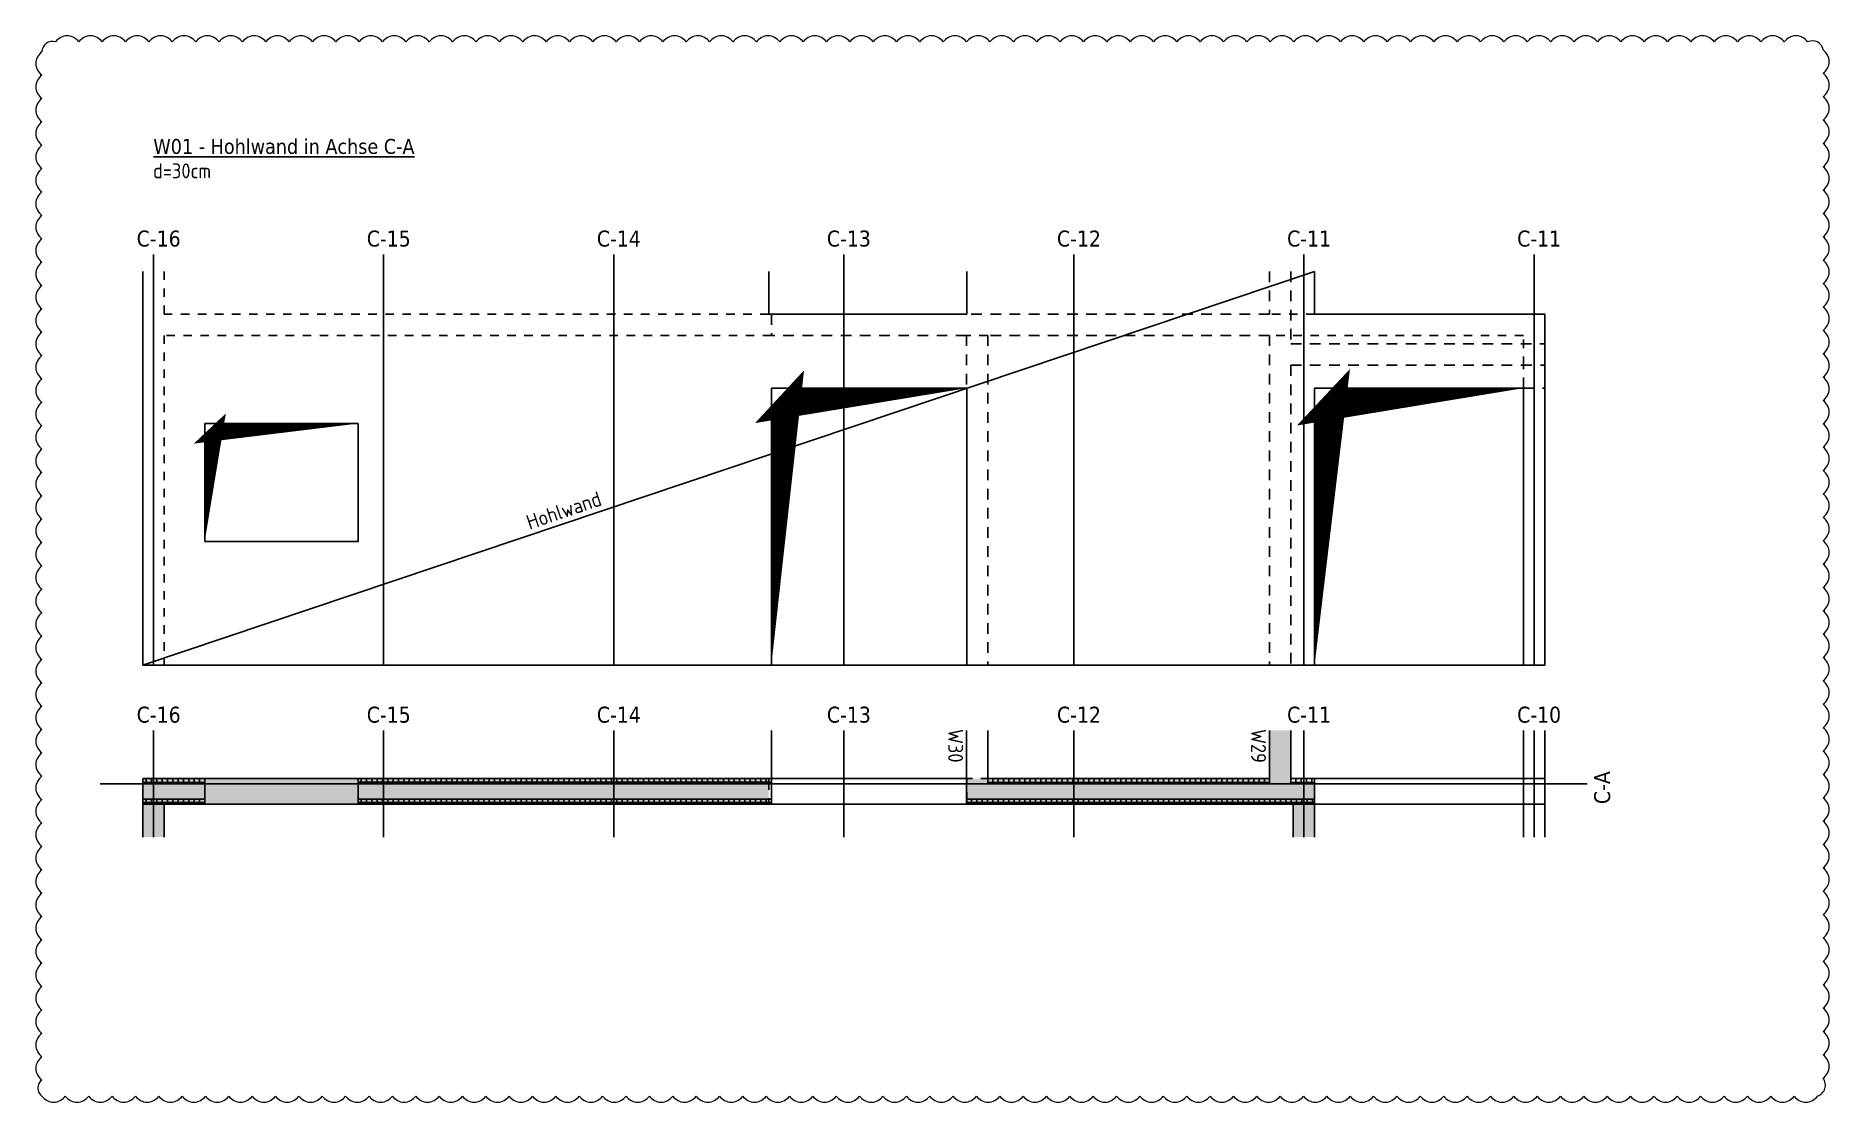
# Model space of a CAD drawing. Extents: x 399 to 532, y -4 to 185.
# Drawn here: x 463.97 to 485.02, y 2.27 to 14.77 of the extents above; entities that cross this region are included whole.
import ezdxf

# ---------------------------------------------------------------- set-up
doc = ezdxf.new("R2010")
doc.units = 0
doc.header["$LTSCALE"] = 0.5
doc.header["$MEASUREMENT"] = 0
for name, pattern in [('AUSGEZOGEN', [1000.01, 1000, 0.01]), ('DOT', [0.175, 0.05, -0.125]), ('HIDDEN', [0.375, 0.25, -0.125])]:
    doc.linetypes.add(name, pattern=pattern)
for name, color, linetype in [('0_H10', 13, 'CONTINUOUS'), ('ACHSEN', 7, 'CONTINUOUS'), ('BETON', 7, 'CONTINUOUS'), ('Decke', 7, 'CONTINUOUS'), ('DRUEBER', 7, 'CONTINUOUS'), ('Fertigteil', 7, 'CONTINUOUS'), ('SCHATTEN', 253, 'CONTINUOUS'), ('SCHRAFF', 7, 'CONTINUOUS'), ('Sturz', 7, 'CONTINUOUS'), ('TEXT', 7, 'CONTINUOUS'), ('UZ', 7, 'CONTINUOUS'), ('VERDECKT', 7, 'CONTINUOUS')]:
    doc.layers.add(name, color=color, linetype=linetype)
doc.layers.add('HINWEIS', color=10, linetype='CONTINUOUS', lineweight=18)
doc.styles.add('HELV', font='tahoma.ttf')
doc.styles.add('TXT', font='isocp.shx')
pattern_1 = [(360, (421.51686, 829.64099), (1e-17, 0.0625), []), (90, (421.51686, 829.64099), (-0.0625, 2e-17), [])]
pattern_2 = [(360, (421.51686, 829.59099), (1e-17, 0.0625), []), (90, (421.51686, 829.59099), (-0.0625, 2e-17), [])]

msp = doc.modelspace()

# ---------------------------------------------------------------- texts
at = {"layer": 'ACHSEN', "color": 6, "linetype": 'AUSGEZOGEN', "style": 'HELV'}
for s, p in [('C-16', (465.1558, 12.3019)), ('C-15', (467.8558, 12.3019)), ('C-14', (470.5558, 12.3019)), ('C-13', (473.2558, 12.3019)), ('C-12', (475.9558, 12.3019)), ('C-11', (478.6558, 12.3019)), ('C-11', (481.3558, 12.3019)), ('C-16', (465.1558, 6.7166)), ('C-15', (467.8558, 6.7166)), ('C-14', (470.5558, 6.7166)), ('C-13', (473.2558, 6.7166)), ('C-12', (475.9558, 6.7166)), ('C-11', (478.6558, 6.7166)), ('C-10', (481.3558, 6.7166))]:
    msp.add_text(s, height=0.1875, dxfattribs=at).set_placement(p)
msp.add_text('C-A', height=0.1875, rotation=90, dxfattribs=at).set_placement((482.447, 5.7613))
at = {"layer": 'TEXT', "color": 1, "linetype": 'AUSGEZOGEN'}
for s, style, p in [('%%UW01 - Hohlwand in Achse C-A', 'HELV', (465.3512, 13.3889)), ('d=30cm', 'TXT', (465.3467, 13.1024))]:
    msp.add_text(s, height=0.175, dxfattribs=dict(at, style=style)).set_placement(p)
at = {"layer": 'TEXT', "color": 1, "linetype": 'AUSGEZOGEN', "style": 'TXT'}
for s, rotation, p in [('Hohlwand', 18.85755, (469.7668, 8.9769)), ('W30', 270, (474.6787, 6.6424)), ('W29', 270, (478.2337, 6.6424))]:
    msp.add_text(s, height=0.175, rotation=rotation, dxfattribs=at).set_placement(p)

# ---------------------------------------------------------------- hatches: boundary and pattern name
at = {"layer": '0_H10', "linetype": 'AUSGEZOGEN'}
h = msp.add_hatch(color=256, dxfattribs=at)
h.paths.add_polyline_path([(478.7289, 5.375), (478.9789, 5.375), (478.9789, 6), (478.6989, 6), (478.6989, 6.625), (478.4489, 6.625), (478.4489, 6.06), (474.8977, 6.06), (474.8977, 5.76), (478.7289, 5.76)])
h.paths.add_polyline_path([(465.2289, 5.375), (465.4789, 5.375), (465.4789, 5.76), (472.5739, 5.76), (472.5739, 6.06), (465.2289, 6.06)])
at = {"layer": 'SCHRAFF', "linetype": 'AUSGEZOGEN'}
h = msp.add_hatch(dxfattribs=at)
h.set_pattern_fill('ANSI37', color=9, scale=0.5, angle=-45, style=0, double=1)
h.set_pattern_definition(pattern_1)
h.paths.add_polyline_path([(465.9539, 6), (465.9539, 6.06), (465.2289, 6.06), (465.2289, 6)])
h = msp.add_hatch(dxfattribs=at)
h.set_pattern_fill('ANSI37', color=9, scale=0.5, angle=-45, style=0, double=1)
h.set_pattern_definition([(360, (423.79186, 829.83099), (1e-17, 0.0625), []), (90, (423.79186, 829.83099), (-0.0625, 2e-17), [])])
h.paths.add_polyline_path([(472.6039, 6.06), (472.6039, 6), (467.7539, 6), (467.7539, 6.06)])
h = msp.add_hatch(dxfattribs=at)
h.set_pattern_fill('ANSI37', color=9, scale=0.5, angle=-45, style=0, double=1)
h.set_pattern_definition(pattern_1)
h.paths.add_polyline_path([(475.1439, 6), (475.1439, 6.06), (478.4489, 6.06), (478.4489, 6)])
h = msp.add_hatch(dxfattribs=at)
h.set_pattern_fill('ANSI37', color=9, scale=0.5, angle=-45, style=0, double=1)
h.set_pattern_definition([(360, (425.07186, 829.64099), (1e-17, 0.0625), []), (90, (425.07186, 829.64099), (-0.0625, 2e-17), [])])
h.paths.add_polyline_path([(478.6989, 6), (478.6989, 6.06), (478.9789, 6.06), (478.9789, 6)])
h = msp.add_hatch(dxfattribs=at)
h.set_pattern_fill('ANSI37', color=9, scale=0.5, angle=-45, style=0, double=1)
h.set_pattern_definition(pattern_2)
h.paths.add_polyline_path([(465.9539, 5.82), (465.9539, 5.76), (465.2289, 5.76), (465.2289, 5.82)])
h = msp.add_hatch(dxfattribs=at)
h.set_pattern_fill('ANSI37', color=9, scale=0.5, angle=-45, style=0, double=1)
h.set_pattern_definition([(360, (423.79186, 829.59099), (1e-17, 0.0625), []), (90, (423.79186, 829.59099), (-0.0625, 2e-17), [])])
h.paths.add_polyline_path([(472.6039, 5.82), (472.6039, 5.76), (467.7539, 5.76), (467.7539, 5.82)])
h = msp.add_hatch(dxfattribs=at)
h.set_pattern_fill('ANSI37', color=9, scale=0.5, angle=-45, style=0, double=1)
h.set_pattern_definition(pattern_2)
h.paths.add_polyline_path([(474.8939, 5.82), (474.8939, 5.76), (478.9789, 5.76), (478.9789, 5.82)])

# ---------------------------------------------------------------- linework, layer by layer
at = {"layer": 'ACHSEN', "color": 140, "linetype": 'AUSGEZOGEN'}
for p, q in [((465.3539, 12.2102), (465.3539, 7.3902)), ((468.0539, 12.2102), (468.0539, 7.3902)), ((470.7539, 12.2102), (470.7539, 7.3902)), ((473.4539, 12.2102), (473.4539, 7.3902)), ((476.1539, 12.2102), (476.1539, 7.3902)), ((478.8539, 12.2102), (478.8539, 7.3902)), ((481.5539, 12.2102), (481.5539, 7.3902)), ((465.3539, 6.625), (465.3539, 5.375)), ((468.0539, 6.625), (468.0539, 5.375)), ((470.7539, 6.625), (470.7539, 5.375)), ((473.4539, 6.625), (473.4539, 5.375)), ((476.1539, 6.625), (476.1539, 5.375)), ((478.8539, 6.625), (478.8539, 5.375)), ((481.5539, 6.625), (481.5539, 5.375)), ((482.1789, 6), (464.7289, 6))]:
    msp.add_line(p, q, dxfattribs=at)
at = {"layer": 'BETON', "color": 6, "linetype": 'AUSGEZOGEN'}
for p, q in [((465.2289, 12.0102), (465.2289, 7.3902)), ((472.5739, 12.0102), (472.5739, 11.5102)), ((474.8977, 12.0102), (474.8977, 11.5102)), ((478.9789, 12.0102), (478.9789, 11.5102)), ((474.8977, 11.5102), (472.5739, 11.5102)), ((481.6789, 11.5102), (478.9789, 11.5102)), ((481.6789, 11.5102), (481.6789, 7.3902)), ((472.6039, 10.6402), (472.6039, 7.3902)), ((474.8977, 10.6402), (472.6039, 10.6402)), ((474.8977, 10.6402), (474.8977, 7.3902)), ((478.9789, 10.6402), (478.9789, 7.3902)), ((481.4289, 10.6402), (478.9789, 10.6402)), ((481.4289, 10.6402), (481.4289, 7.3902)), ((465.9539, 10.2252), (465.9539, 8.8402)), ((467.7539, 10.2252), (465.9539, 10.2252)), ((467.7539, 10.2252), (467.7539, 8.8402)), ((467.7539, 8.8402), (465.9539, 8.8402))]:
    msp.add_line(p, q, dxfattribs=at)
at = {"layer": 'BETON', "color": 7, "linetype": 'AUSGEZOGEN'}
msp.add_line((481.4289, 6.06), (481.4289, 6.625), dxfattribs=at)
at = {"layer": 'BETON', "color": 6, "linetype": 'ByBlock', "flags": 128}
for points in [[(474.8939, 6.625), (474.8939, 5.76), (478.9789, 5.76), (478.9789, 6.06), (478.6989, 6.06), (478.6989, 6.625)], [(478.4489, 6.625), (478.4489, 6.06), (475.1439, 6.06), (475.1439, 6.625)]]:
    msp.add_lwpolyline(points, dxfattribs=at)
for points in [[(465.2289, 6.06), (465.2289, 5.76), (465.9539, 5.76), (465.9539, 6.06)], [(467.7539, 6.06), (467.7539, 5.76), (472.6039, 5.76), (472.6039, 6.06)], [(481.4289, 6.06), (481.4289, 5.76), (481.6789, 5.76), (481.6789, 6.06)]]:
    msp.add_lwpolyline(points, close=True, dxfattribs=at)
at = {"layer": 'Decke', "linetype": 'Continuous'}
msp.add_line((481.6789, 7.3902), (465.2289, 7.3902), dxfattribs=at)
for points in [[(472.6039, 6.625), (472.6039, 6.06), (465.9539, 6.06), (465.2289, 6.06), (465.2289, 5.375)], [(481.6789, 5.375), (481.6789, 6.06), (481.6789, 6.625)]]:
    msp.add_lwpolyline(points, dxfattribs=at)
at = {"layer": 'DRUEBER', "color": 7, "linetype": 'DOT'}
for p, q in [((465.4789, 12.0102), (465.4789, 11.5102)), ((472.5739, 11.5102), (465.4789, 11.5102)), ((478.9789, 11.5102), (478.4489, 11.5102)), ((465.4789, 11.2602), (465.4789, 7.3902)), ((472.6039, 11.2602), (465.4789, 11.2602)), ((475.1439, 11.2602), (474.8939, 11.2602)), ((481.4289, 11.2602), (478.4489, 11.2602)), ((481.4289, 10.9102), (481.4289, 11.2602)), ((481.4289, 10.9102), (481.6789, 10.9102))]:
    msp.add_line(p, q, dxfattribs=at)
at = {"layer": 'DRUEBER', "color": 7, "linetype": 'HIDDEN', "flags": 128}
for points in [[(478.4489, 6.625), (478.4489, 6.06), (474.8977, 6.06), (474.8977, 5.76), (478.7289, 5.76), (478.7289, 5.375)], [(478.9789, 5.375), (478.9789, 6), (478.6989, 6), (478.6989, 6.625)], [(465.4789, 5.375), (465.4789, 5.76), (472.5739, 5.76), (472.5739, 6.06), (465.2289, 6.06), (465.2289, 5.375)]]:
    msp.add_lwpolyline(points, dxfattribs=at)
at = {"layer": 'Fertigteil', "color": 7, "linetype": 'AUSGEZOGEN'}
for points in [[(465.9539, 6), (465.9539, 6.06), (465.2289, 6.06), (465.2289, 6)], [(472.6039, 6.06), (472.6039, 6), (467.7539, 6), (467.7539, 6.06)], [(475.1439, 6), (475.1439, 6.06), (478.4489, 6.06), (478.4489, 6)], [(478.6989, 6), (478.6989, 6.06), (478.9789, 6.06), (478.9789, 6)], [(465.9539, 5.82), (465.9539, 5.76), (465.2289, 5.76), (465.2289, 5.82)], [(472.6039, 5.82), (472.6039, 5.76), (467.7539, 5.76), (467.7539, 5.82)], [(474.8939, 5.82), (474.8939, 5.76), (478.9789, 5.76), (478.9789, 5.82)]]:
    msp.add_lwpolyline(points, close=True, dxfattribs=at)
at = {"layer": 'HINWEIS', "linetype": 'AUSGEZOGEN'}
msp.add_lwpolyline([(464.0439, 2.3365, 0.5205671), (464.3181, 2.3365, 0.5205671), (464.5922, 2.3365, 0.5205671), (464.8664, 2.3365, 0.5205671), (465.1406, 2.3365, 0.5205671), (465.4147, 2.3365, 0.5205671), (465.6889, 2.3365, 0.5205671), (465.963, 2.3365, 0.5205671), (466.2372, 2.3365, 0.5205671), (466.5114, 2.3365, 0.5205671), (466.7855, 2.3365, 0.5205671), (467.0597, 2.3365, 0.5205671), (467.3339, 2.3365, 0.5205671), (467.608, 2.3365, 0.5205671), (467.8822, 2.3365, 0.5205671), (468.1564, 2.3365, 0.5205671), (468.4305, 2.3365, 0.5205671), (468.7047, 2.3365, 0.5205671), (468.9788, 2.3365, 0.5205671), (469.253, 2.3365, 0.5205671), (469.5272, 2.3365, 0.5205671), (469.8013, 2.3365, 0.5205671), (470.0755, 2.3365, 0.5205671), (470.3497, 2.3365, 0.5205671), (470.6238, 2.3365, 0.5205671), (470.898, 2.3365, 0.5205671), (471.1721, 2.3365, 0.5205671), (471.4463, 2.3365, 0.5205671), (471.7205, 2.3365, 0.5205671), (471.9946, 2.3365, 0.5205671), (472.2688, 2.3365, 0.5205671), (472.543, 2.3365, 0.5205671), (472.8171, 2.3365, 0.5205671), (473.0913, 2.3365, 0.5205671), (473.3654, 2.3365, 0.5205671), (473.6396, 2.3365, 0.5205671), (473.9138, 2.3365, 0.5205671), (474.1879, 2.3365, 0.5205671), (474.4621, 2.3365, 0.5205671), (474.7363, 2.3365, 0.5205671), (475.0104, 2.3365, 0.5205671), (475.2846, 2.3365, 0.5205671), (475.5588, 2.3365, 0.5205671), (475.8329, 2.3365, 0.5205671), (476.1071, 2.3365, 0.5205671), (476.3812, 2.3365, 0.5205671), (476.6554, 2.3365, 0.5205671), (476.9296, 2.3365, 0.5205671), (477.2037, 2.3365, 0.5205671), (477.4779, 2.3365, 0.5205671), (477.7521, 2.3365, 0.5205671), (478.0262, 2.3365, 0.5205671), (478.3004, 2.3365, 0.5205671), (478.5745, 2.3365, 0.5205671), (478.8487, 2.3365, 0.5205671), (479.1229, 2.3365, 0.5205671), (479.397, 2.3365, 0.5205671), (479.6712, 2.3365, 0.5205671), (479.9454, 2.3365, 0.5205671), (480.2195, 2.3365, 0.5205671), (480.4937, 2.3365, 0.5205671), (480.7678, 2.3365, 0.5205671), (481.042, 2.3365, 0.5205671), (481.3162, 2.3365, 0.5205671), (481.5903, 2.3365, 0.5205671), (481.8645, 2.3365, 0.5205671), (482.1387, 2.3365, 0.5205671), (482.4128, 2.3365, 0.5205671), (482.687, 2.3365, 0.5205671), (482.9612, 2.3365, 0.5205671), (483.2353, 2.3365, 0.5205671), (483.5095, 2.3365, 0.5205671), (483.7836, 2.3365, 0.5205671), (484.0578, 2.3365, 0.5205671), (484.332, 2.3365, 0.5205671), (484.6061, 2.3365, 0.5205671), (484.8803, 2.3365, 0.5205671), (484.9458, 2.5451, 0.5205671), (484.9458, 2.8193, 0.5205671), (484.9458, 3.0935, 0.5205671), (484.9458, 3.3676, 0.5205671), (484.9458, 3.6418, 0.5205671), (484.9458, 3.916, 0.5205671), (484.9458, 4.1901, 0.5205671), (484.9458, 4.4643, 0.5205671), (484.9458, 4.7384, 0.5205671), (484.9458, 5.0126, 0.5205671), (484.9458, 5.2868, 0.5205671), (484.9458, 5.5609, 0.5205671), (484.9458, 5.8351, 0.5205671), (484.9458, 6.1093, 0.5205671), (484.9458, 6.3834, 0.5205671), (484.9458, 6.6576, 0.5205671), (484.9458, 6.9317, 0.5205671), (484.9458, 7.2059, 0.5205671), (484.9458, 7.4801, 0.5205671), (484.9458, 7.7542, 0.5205671), (484.9458, 8.0284, 0.5205671), (484.9458, 8.3026, 0.5205671), (484.9458, 8.5767, 0.5205671), (484.9458, 8.8509, 0.5205671), (484.9458, 9.1251, 0.5205671), (484.9458, 9.3992, 0.5205671), (484.9458, 9.6734, 0.5205671), (484.9458, 9.9475, 0.5205671), (484.9458, 10.2217, 0.5205671), (484.9458, 10.4959, 0.5205671), (484.9458, 10.77, 0.5205671), (484.9458, 11.0442, 0.5205671), (484.9458, 11.3184, 0.5205671), (484.9458, 11.5925, 0.5205671), (484.9458, 11.8667, 0.5205671), (484.9458, 12.1408, 0.5205671), (484.9458, 12.415, 0.5205671), (484.9458, 12.6892, 0.5205671), (484.9458, 12.9633, 0.5205671), (484.9458, 13.2375, 0.5205671), (484.9458, 13.5117, 0.5205671), (484.9458, 13.7858, 0.5205671), (484.9458, 14.06, 0.5205671), (484.9458, 14.3342, 0.5205671), (484.9458, 14.6083, 0.5205671), (484.7652, 14.7019, 0.5205671), (484.491, 14.7019, 0.5205671), (484.2169, 14.7019, 0.5205671), (483.9427, 14.7019, 0.5205671), (483.6685, 14.7019, 0.5205671), (483.3944, 14.7019, 0.5205671), (483.1202, 14.7019, 0.5205671), (482.846, 14.7019, 0.5205671), (482.5719, 14.7019, 0.5205671), (482.2977, 14.7019, 0.5205671), (482.0235, 14.7019, 0.5205671), (481.7494, 14.7019, 0.5205671), (481.4752, 14.7019, 0.5205671), (481.2011, 14.7019, 0.5205671), (480.9269, 14.7019, 0.5205671), (480.6527, 14.7019, 0.5205671), (480.3786, 14.7019, 0.5205671), (480.1044, 14.7019, 0.5205671), (479.8302, 14.7019, 0.5205671), (479.5561, 14.7019, 0.5205671), (479.2819, 14.7019, 0.5205671), (479.0078, 14.7019, 0.5205671), (478.7336, 14.7019, 0.5205671), (478.4594, 14.7019, 0.5205671), (478.1853, 14.7019, 0.5205671), (477.9111, 14.7019, 0.5205671), (477.6369, 14.7019, 0.5205671), (477.3628, 14.7019, 0.5205671), (477.0886, 14.7019, 0.5205671), (476.8144, 14.7019, 0.5205671), (476.5403, 14.7019, 0.5205671), (476.2661, 14.7019, 0.5205671), (475.992, 14.7019, 0.5205671), (475.7178, 14.7019, 0.5205671), (475.4436, 14.7019, 0.5205671), (475.1695, 14.7019, 0.5205671), (474.8953, 14.7019, 0.5205671), (474.6211, 14.7019, 0.5205671), (474.347, 14.7019, 0.5205671), (474.0728, 14.7019, 0.5205671), (473.7987, 14.7019, 0.5205671), (473.5245, 14.7019, 0.5205671), (473.2503, 14.7019, 0.5205671), (472.9762, 14.7019, 0.5205671), (472.702, 14.7019, 0.5205671), (472.4278, 14.7019, 0.5205671), (472.1537, 14.7019, 0.5205671), (471.8795, 14.7019, 0.5205671), (471.6054, 14.7019, 0.5205671), (471.3312, 14.7019, 0.5205671), (471.057, 14.7019, 0.5205671), (470.7829, 14.7019, 0.5205671), (470.5087, 14.7019, 0.5205671), (470.2345, 14.7019, 0.5205671), (469.9604, 14.7019, 0.5205671), (469.6862, 14.7019, 0.5205671), (469.412, 14.7019, 0.5205671), (469.1379, 14.7019, 0.5205671), (468.8637, 14.7019, 0.5205671), (468.5896, 14.7019, 0.5205671), (468.3154, 14.7019, 0.5205671), (468.0412, 14.7019, 0.5205671), (467.7671, 14.7019, 0.5205671), (467.4929, 14.7019, 0.5205671), (467.2187, 14.7019, 0.5205671), (466.9446, 14.7019, 0.5205671), (466.6704, 14.7019, 0.5205671), (466.3963, 14.7019, 0.5205671), (466.1221, 14.7019, 0.5205671), (465.8479, 14.7019, 0.5205671), (465.5738, 14.7019, 0.5205671), (465.2996, 14.7019, 0.5205671), (465.0254, 14.7019, 0.5205671), (464.7513, 14.7019, 0.5205671), (464.4771, 14.7019, 0.5205671), (464.203, 14.7019, 0.5205671), (464.0439, 14.5867, 0.5205671), (464.0439, 14.3126, 0.5205671), (464.0439, 14.0384, 0.5205671), (464.0439, 13.7642, 0.5205671), (464.0439, 13.4901, 0.5205671), (464.0439, 13.2159, 0.5205671), (464.0439, 12.9418, 0.5205671), (464.0439, 12.6676, 0.5205671), (464.0439, 12.3934, 0.5205671), (464.0439, 12.1193, 0.5205671), (464.0439, 11.8451, 0.5205671), (464.0439, 11.5709, 0.5205671), (464.0439, 11.2968, 0.5205671), (464.0439, 11.0226, 0.5205671), (464.0439, 10.7485, 0.5205671), (464.0439, 10.4743, 0.5205671), (464.0439, 10.2001, 0.5205671), (464.0439, 9.926, 0.5205671), (464.0439, 9.6518, 0.5205671), (464.0439, 9.3776, 0.5205671), (464.0439, 9.1035, 0.5205671), (464.0439, 8.8293, 0.5205671), (464.0439, 8.5551, 0.5205671), (464.0439, 8.281, 0.5205671), (464.0439, 8.0068, 0.5205671), (464.0439, 7.7327, 0.5205671), (464.0439, 7.4585, 0.5205671), (464.0439, 7.1843, 0.5205671), (464.0439, 6.9102, 0.5205671), (464.0439, 6.636, 0.5205671), (464.0439, 6.3618, 0.5205671), (464.0439, 6.0877, 0.5205671), (464.0439, 5.8135, 0.5205671), (464.0439, 5.5394, 0.5205671), (464.0439, 5.2652, 0.5205671), (464.0439, 4.991, 0.5205671), (464.0439, 4.7169, 0.5205671), (464.0439, 4.4427, 0.5205671), (464.0439, 4.1685, 0.5205671), (464.0439, 3.8944, 0.5205671), (464.0439, 3.6202, 0.5205671), (464.0439, 3.3461, 0.5205671), (464.0439, 3.0719, 0.5205671), (464.0439, 2.7977, 0.5205671), (464.0439, 2.5236, 0.5205671)], format="xyb", close=True, dxfattribs=at)
at = {"layer": 'SCHATTEN', "color": 7, "linetype": 'AUSGEZOGEN'}
msp.add_line((478.9789, 12.0102), (465.2289, 7.3902), dxfattribs=at)
at = {"layer": 'SCHATTEN', "color": 15, "linetype": 'AUSGEZOGEN'}
for points in [[(472.6039, 7.3902, 0, 0.3587, 0), (472.783, 10.6303, 0, 0, 0), (472.6191, 10.4538, 0.374, 0, 0), (474.8977, 10.6402, 0, 0, 0)], [(478.9789, 7.3902, 0, 0.3858, 0), (479.1714, 10.6288, 0, 0, 0), (478.9952, 10.4411, 0.3995, 0, 0), (481.4289, 10.6402, 0, 0, 0)], [(465.9539, 8.8402, 0, 0.2259, 0), (466.0664, 10.216, 0, 0, 0), (465.9605, 10.1162, 0.2186, 0, 0), (467.7539, 10.2252, 0, 0, 0)]]:
    msp.add_lwpolyline(points, format="xyseb", dxfattribs=at)
at = {"layer": 'Sturz', "linetype": 'Continuous'}
for p, q in [((474.8939, 6.06), (472.6039, 6.06)), ((467.7539, 5.76), (465.4789, 5.76)), ((474.8939, 5.76), (472.6039, 5.76))]:
    msp.add_line(p, q, dxfattribs=at)
at = {"layer": 'UZ', "color": 7, "linetype": 'AUSGEZOGEN'}
for p, q in [((481.4289, 6.06), (478.9789, 6.06)), ((465.4789, 5.375), (465.4789, 5.76)), ((478.7289, 5.375), (478.7289, 5.76)), ((478.9789, 5.375), (478.9789, 5.76)), ((481.4289, 5.76), (478.9789, 5.76)), ((481.4289, 5.375), (481.4289, 5.76))]:
    msp.add_line(p, q, dxfattribs=at)
at = {"layer": 'VERDECKT', "color": 7, "linetype": 'HIDDEN'}
for p, q in [((478.4489, 12.0102), (478.4489, 11.5102)), ((478.6989, 12.0102), (478.6989, 11.1602)), ((472.6039, 11.5102), (472.6039, 11.2602)), ((478.4489, 11.5102), (474.8977, 11.5102)), ((474.8939, 11.2602), (472.6039, 11.2602)), ((474.8939, 11.2602), (474.8939, 10.6402)), ((475.1439, 11.2602), (475.1439, 7.3902)), ((478.4489, 11.2602), (475.1439, 11.2602)), ((478.4489, 11.2602), (478.4489, 7.3902)), ((478.6989, 11.1602), (481.6789, 11.1602)), ((478.6989, 10.9102), (478.6989, 7.3902)), ((478.6989, 10.9102), (481.4289, 10.9102)), ((481.4289, 10.6402), (481.4289, 10.9102)), ((481.4289, 10.6402), (481.6789, 10.6402))]:
    msp.add_line(p, q, dxfattribs=at)

msp.set_redraw_order([(e.dxf.handle, doc.entitydb.next_handle()) for e in msp.query("TEXT MTEXT ATTDEF DIMENSION ARC_DIMENSION")])  # texts and dimensions are drawn at this point

doc.saveas('drawing.dxf')
